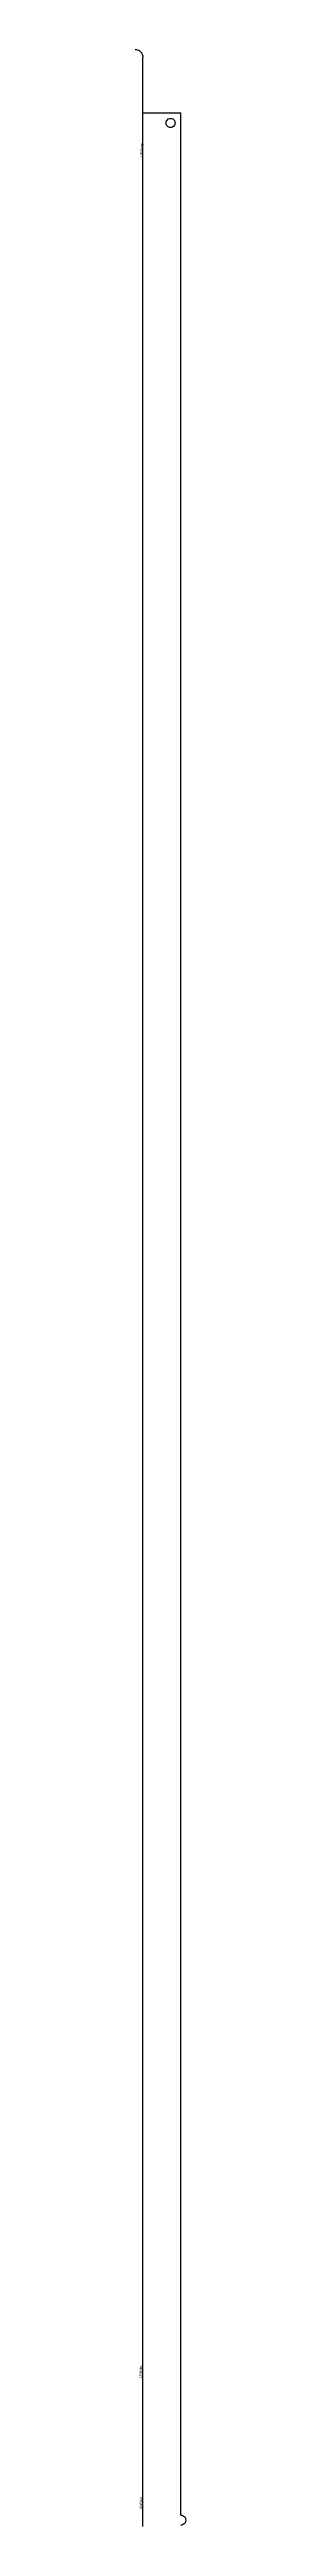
# Model space of a CAD drawing. Header units: millimetres. Extents: x -25 to 175, y 11 to 1197.
# Drawn here: x 53 to 73, y 96 to 1075 of the extents above; entities that cross this region are included whole.
import ezdxf

# ---------------------------------------------------------------- set-up
doc = ezdxf.new("R2010")
doc.units = ezdxf.units.MM
doc.layers.add('LinearY', color=7, linetype='ByLayer')
doc.styles.get("Standard").update_dxf_attribs({"font": 'txt', "width": 0.75})

msp = doc.modelspace()

# ---------------------------------------------------------------- linework, layer by layer
at = {"layer": 'LinearY'}
for p, q in [((53, 1075), (53.39, 1074.97)), ((53.39, 1074.97), (53.78, 1074.9)), ((53.78, 1074.9), (54.15, 1074.77)), ((54.15, 1074.77), (54.5, 1074.6)), ((54.5, 1074.6), (54.83, 1074.38)), ((54.83, 1074.38), (55.12, 1074.12)), ((55.12, 1074.12), (55.38, 1073.83)), ((55.38, 1073.83), (55.6, 1073.5)), ((55.6, 1073.5), (55.77, 1073.15)), ((55.77, 1073.15), (55.9, 1072.78)), ((55.9, 1072.78), (55.97, 1072.39)), ((55.97, 1072.39), (56, 1072)), ((56, 1050), (56, 1072)), ((56, 1050), (71, 1050)), ((65.44, 1046.9), (65.73, 1047.27)), ((65.73, 1047.27), (66.1, 1047.56)), ((66.1, 1047.56), (66.53, 1047.74)), ((66.53, 1047.74), (67, 1047.8)), ((67, 1047.8), (67.47, 1047.74)), ((67.47, 1047.74), (67.9, 1047.56)), ((67.9, 1047.56), (68.27, 1047.27)), ((68.27, 1047.27), (68.56, 1046.9)), ((71, 1029.65), (71, 1050)), ((65.2, 1046), (65.26, 1046.47)), ((65.26, 1045.53), (65.2, 1046)), ((65.26, 1046.47), (65.44, 1046.9)), ((65.44, 1045.1), (65.26, 1045.53)), ((65.73, 1044.73), (65.44, 1045.1)), ((66.1, 1044.44), (65.73, 1044.73)), ((66.53, 1044.26), (66.1, 1044.44)), ((67, 1044.2), (66.53, 1044.26)), ((67.47, 1044.26), (67, 1044.2)), ((67.9, 1044.44), (67.47, 1044.26)), ((68.27, 1044.73), (67.9, 1044.44)), ((68.56, 1045.1), (68.27, 1044.73)), ((68.56, 1046.9), (68.74, 1046.47)), ((68.74, 1045.53), (68.56, 1045.1)), ((68.74, 1046.47), (68.8, 1046)), ((68.8, 1046), (68.74, 1045.53)), ((71, 100.86), (71, 1029.65)), ((71, 100.86), (71.52, 100.79)), ((71.52, 100.79), (72, 100.59)), ((72, 100.59), (72.41, 100.28)), ((72.41, 100.28), (72.73, 99.86)), ((72.73, 99.86), (72.93, 99.38)), ((72.93, 98.34), (72.73, 97.86)), ((72.93, 99.38), (73, 98.86)), ((73, 98.86), (72.93, 98.34)), ((71.52, 96.93), (71, 96.86)), ((72, 97.13), (71.52, 96.93)), ((72.41, 97.45), (72, 97.13)), ((72.73, 97.86), (72.41, 97.45))]:
    msp.add_line(p, q, dxfattribs=at)
at = {"layer": 'LinearY', "color": 2}
msp.add_line((56, 96.36), (56, 1050), dxfattribs=at)

# ---------------------------------------------------------------- texts
at = {"layer": 'LinearY', "char_height": 1, "width": 100, "attachment_point": 1, "rotation": 90}
for insert in [(55.02, 1032.67), (54.61, 154.93), (54.78, 102.84)]:
    msp.add_mtext('UP45deg\\P', dxfattribs=dict(at, insert=insert))

doc.saveas('drawing.dxf')
